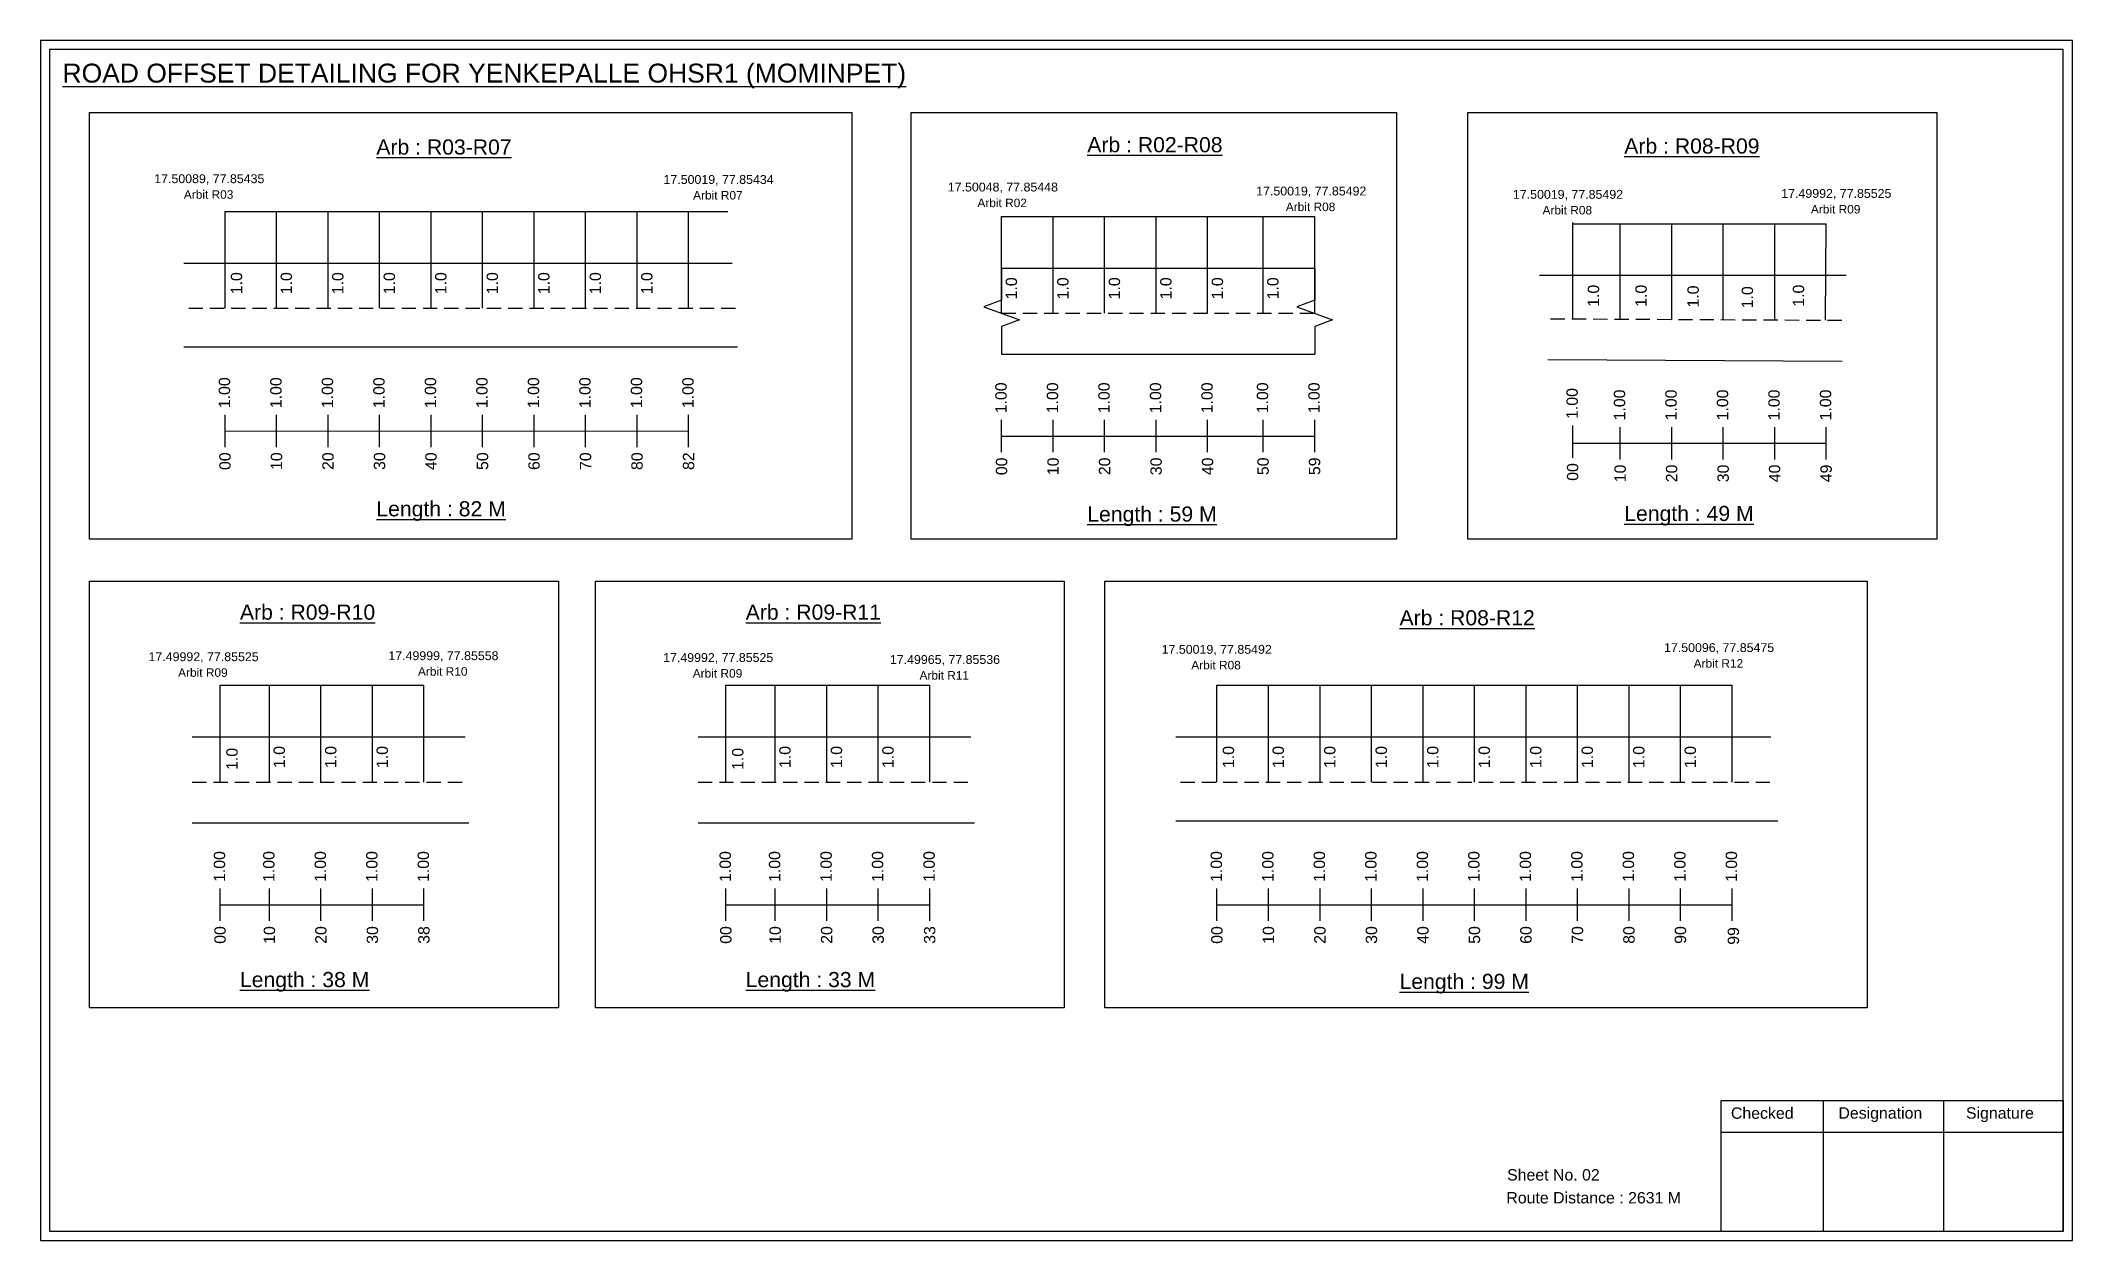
# Model space of a CAD drawing. Header units: inches. Extents: x 1121 to 7703, y 222 to 1459.
# Drawn here: x 5020 to 5556, y 1044 to 1361 of the extents above; entities that cross this region are included whole.
import ezdxf

# ---------------------------------------------------------------- set-up
doc = ezdxf.new("R2010")
doc.units = ezdxf.units.IN
doc.header["$MEASUREMENT"] = 0
doc.linetypes.add('DASHED2', pattern=[0.375, 0.25, -0.125])
doc.layers.add('PDF_Geometry', color=7, linetype='Continuous')
doc.layers.add('PDF_Text', color=5, linetype='Continuous')
doc.styles.add('PDF Arial', font='arial.ttf')
doc.styles.get("Standard").update_dxf_attribs({"font": 'arial.ttf'})

msp = doc.modelspace()

# ---------------------------------------------------------------- texts
at = {"color": 242, "true_color": 0xcd2027}
for s, height, p in [('%%UROAD OFFSET DETAILING FOR YENKEPALLE OHSR1 (MOMINPET)', 5, (5025.68, 1349.55)), ('%%UArb : R03-R07', 4, (5108.55, 1330.54)), ('%%UArb : R02-R08', 4, (5296.27, 1331.15)), ('%%UArb : R08-R09', 4, (5438.06, 1330.81)), ('%%ULength : 82 M', 4, (5108.55, 1235.04)), ('%%ULength : 59 M', 4, (5296.27, 1233.65)), ('%%ULength : 49 M', 4, (5438.06, 1233.81)), ('%%UArb : R09-R10', 4, (5072.53, 1207.75)), ('%%UArb : R09-R11', 4, (5206.08, 1207.75)), ('%%UArb : R08-R12', 4, (5378.72, 1206.27)), ('%%ULength : 38 M', 4, (5072.53, 1110.75)), ('%%ULength : 33 M', 4, (5206.08, 1110.75)), ('%%ULength : 99 M', 4, (5378.72, 1110.27))]:
    msp.add_text(s, height=height, dxfattribs=at).set_placement(p)
at = {"color": 5}
for s, height, p in [('17.50089, 77.85435', 2.34, (5049.9, 1323)), ('17.50019, 77.85434', 2.34, (5184.37, 1322.8)), ('Arbit R03', 2.246, (5057.72, 1318.88)), ('Arbit R07', 2.246, (5192.19, 1318.68)), ('17.50048, 77.85448', 2.34, (5259.44, 1320.8)), ('17.50019, 77.85492', 2.34, (5340.87, 1319.75)), ('17.50019, 77.85492', 2.34, (5408.66, 1318.87)), ('17.49992, 77.85525', 2.34, (5479.52, 1319.12)), ('Arbit R02', 2.246, (5267.26, 1316.67)), ('Arbit R08', 2.246, (5348.69, 1315.62)), ('Arbit R08', 2.246, (5416.48, 1314.74)), ('Arbit R09', 2.246, (5487.34, 1314.99)), ('17.49992, 77.85525', 2.34, (5048.39, 1196.81)), ('17.49999, 77.85558', 2.34, (5111.72, 1197.08)), ('17.49992, 77.85525', 2.34, (5184.27, 1196.59)), ('17.49965, 77.85536', 2.34, (5244.15, 1196.07)), ('17.50019, 77.85492', 2.34, (5315.91, 1198.76)), ('Arbit R08', 2.246, (5323.73, 1194.64)), ('17.50096, 77.85475', 2.34, (5448.56, 1199.22)), ('Arbit R12', 2.246, (5456.38, 1195.09)), ('Arbit R09', 2.246, (5056.21, 1192.68)), ('Arbit R10', 2.246, (5119.54, 1192.96)), ('Arbit R09', 2.246, (5192.09, 1192.46)), ('Arbit R11', 2.246, (5251.97, 1191.94))]:
    msp.add_text(s, height=height, dxfattribs=at).set_placement(p)
for p in [(5073.12, 1293.67), (5086.27, 1293.67), (5099.87, 1293.67), (5113.47, 1293.67), (5127.07, 1293.67), (5140.67, 1293.67), (5154.27, 1293.67), (5167.87, 1293.67), (5181.47, 1293.67), (5277.72, 1292.31), (5291.32, 1292.31), (5304.92, 1292.31), (5318.52, 1292.31), (5332.12, 1292.31), (5346.77, 1292.32), (5431.42, 1290.35), (5443.99, 1290.35), (5457.73, 1290.16), (5472.05, 1289.96), (5485.56, 1290.37), (5071.93, 1168.09), (5084.4, 1168.59), (5098, 1168.59), (5111.6, 1168.59), (5205.47, 1168.09), (5217.94, 1168.59), (5231.54, 1168.59), (5245.14, 1168.59), (5335.03, 1168.59), (5348.19, 1168.59), (5361.79, 1168.59), (5375.39, 1168.59), (5388.99, 1168.59), (5402.59, 1168.59), (5416.19, 1168.59), (5429.79, 1168.59), (5443.39, 1168.59), (5456.99, 1168.59)]:
    msp.add_text('1.0', height=3, rotation=90).set_placement(p)
at = {"color": 217, "true_color": 0x93278f}
for s, p in [('1.00', (5069.93, 1263.59)), ('1.00', (5083.53, 1263.59)), ('1.00', (5097.13, 1263.59)), ('1.00', (5110.73, 1263.59)), ('1.00', (5124.33, 1263.59)), ('1.00', (5137.93, 1263.59)), ('1.00', (5151.53, 1263.59)), ('1.00', (5165.13, 1263.59)), ('1.00', (5178.73, 1263.59)), ('1.00', (5192.33, 1263.59)), ('1.00', (5274.98, 1262.24)), ('1.00', (5288.58, 1262.24)), ('1.00', (5302.18, 1262.24)), ('1.00', (5315.78, 1262.24)), ('1.00', (5329.38, 1262.24)), ('1.00', (5344.03, 1262.24)), ('1.00', (5357.63, 1262.24)), ('1.00', (5425.78, 1260.75)), ('1.00', (5438.3, 1260.36)), ('1.00', (5451.9, 1260.36)), ('1.00', (5465.5, 1260.36)), ('1.00', (5479.1, 1260.36)), ('1.00', (5492.7, 1260.36)), ('00', (5070.08, 1247.27)), ('10', (5083.68, 1247.27)), ('20', (5097.28, 1247.27)), ('30', (5110.88, 1247.27)), ('40', (5124.48, 1247.27)), ('50', (5138.08, 1247.27)), ('60', (5151.68, 1247.27)), ('70', (5165.28, 1247.27)), ('80', (5178.88, 1247.27)), ('82', (5192.48, 1247.27)), ('00', (5275.13, 1245.91)), ('10', (5288.73, 1245.91)), ('20', (5302.33, 1245.91)), ('30', (5315.93, 1245.91)), ('40', (5329.53, 1245.91)), ('50', (5344.18, 1245.92)), ('59', (5357.78, 1245.92)), ('00', (5425.93, 1244.42)), ('10', (5438.46, 1244.04)), ('20', (5452.06, 1244.04)), ('30', (5465.66, 1244.04)), ('40', (5479.26, 1244.04)), ('49', (5492.86, 1244.04)), ('1.00', (5068.62, 1138.51)), ('1.00', (5081.65, 1138.51)), ('1.00', (5095.25, 1138.51)), ('1.00', (5108.85, 1138.51)), ('1.00', (5122.45, 1138.51)), ('1.00', (5202.17, 1138.51)), ('1.00', (5215.2, 1138.51)), ('1.00', (5228.8, 1138.51)), ('1.00', (5242.4, 1138.51)), ('1.00', (5256, 1138.51)), ('1.00', (5331.84, 1138.51)), ('1.00', (5345.44, 1138.51)), ('1.00', (5359.04, 1138.51)), ('1.00', (5372.64, 1138.51)), ('1.00', (5386.24, 1138.51)), ('1.00', (5399.84, 1138.51)), ('1.00', (5413.44, 1138.51)), ('1.00', (5427.04, 1138.51)), ('1.00', (5440.64, 1138.51)), ('1.00', (5454.24, 1138.51)), ('1.00', (5467.84, 1138.51)), ('00', (5068.77, 1122.19)), ('10', (5081.8, 1122.19)), ('20', (5095.4, 1122.19)), ('30', (5109, 1122.19)), ('38', (5122.6, 1122.19)), ('00', (5202.32, 1122.19)), ('10', (5215.35, 1122.19)), ('20', (5228.95, 1122.19)), ('30', (5242.55, 1122.19)), ('33', (5256.15, 1122.19)), ('00', (5331.99, 1122.19)), ('10', (5345.59, 1122.19)), ('20', (5359.19, 1122.19)), ('30', (5372.79, 1122.19)), ('40', (5386.39, 1122.19)), ('50', (5399.99, 1122.19)), ('60', (5413.59, 1122.19)), ('70', (5427.19, 1122.19)), ('80', (5440.79, 1122.19)), ('90', (5454.39, 1122.19)), ('99', (5468.37, 1121.94))]:
    msp.add_text(s, height=3, rotation=90, dxfattribs=at).set_placement(p)
for s, p in [('Sheet No. 02', (5407.12, 1059.71)), ('Route Distance : 2631 M', (5406.93, 1053.66))]:
    msp.add_text(s, height=3).set_placement(p)
at = {"layer": 'PDF_Text', "color": 7, "attachment_point": 7, "style": 'PDF Arial'}
for s, insert, char_height in [('Checked', (5466.22, 1075.96), 3.001), ('Designation', (5494.6, 1075.13), 3.0006), ('Signature', (5528.28, 1075.13), 3.001)]:
    msp.add_mtext(s, dxfattribs=dict(at, insert=insert, char_height=char_height))

# ---------------------------------------------------------------- linework, layer by layer
at = {"color": 5}
for p, q in [((5068.61, 1315.53), (5201.38, 1315.53)), ((5273.65, 1314.18), (5356.31, 1314.18)), ((5424.46, 1312.3), (5491.38, 1312.3)), ((5067.29, 1190.45), (5121.13, 1190.45)), ((5200.84, 1190.45), (5254.67, 1190.45)), ((5330.52, 1190.45), (5466.52, 1190.45))]:
    msp.add_line(p, q, dxfattribs=at)
for p, q in [((5068.61, 1290), (5068.61, 1315.53)), ((5082.21, 1290), (5082.21, 1315.53)), ((5095.81, 1290), (5095.81, 1315.53)), ((5109.41, 1290), (5109.41, 1315.53)), ((5123.01, 1290), (5123.01, 1315.53)), ((5136.61, 1290), (5136.61, 1315.53)), ((5150.21, 1290), (5150.21, 1315.53)), ((5163.81, 1290), (5163.81, 1315.53)), ((5177.41, 1290), (5177.41, 1315.53)), ((5191.01, 1290), (5191.01, 1315.53)), ((5273.65, 1288.64), (5273.65, 1314.18)), ((5287.25, 1288.64), (5287.25, 1314.18)), ((5300.85, 1288.64), (5300.85, 1314.18)), ((5314.45, 1288.64), (5314.45, 1314.18)), ((5328.05, 1288.64), (5328.05, 1314.18)), ((5342.71, 1288.64), (5342.71, 1314.18)), ((5356.31, 1288.64), (5356.31, 1314.18)), ((5424.46, 1287.06), (5424.46, 1312.6)), ((5436.98, 1287.01), (5436.98, 1312.3)), ((5450.58, 1286.96), (5450.58, 1312.3)), ((5464.18, 1287.02), (5464.18, 1312.3)), ((5477.78, 1286.76), (5477.78, 1312.3)), ((5491.15, 1286.8), (5491.38, 1312.3)), ((5057.73, 1301.88), (5202.51, 1301.88)), ((5273.65, 1300.52), (5356.31, 1300.52)), ((5496.63, 1298.63), (5415.67, 1298.63)), ((5203.93, 1279.69), (5057.73, 1279.69)), ((5273.65, 1277.84), (5356.31, 1277.84)), ((5417.88, 1276.42), (5495.61, 1275.99)), ((5067.29, 1164.91), (5067.29, 1190.45)), ((5080.33, 1164.91), (5080.33, 1190.45)), ((5093.93, 1164.91), (5093.93, 1190.45)), ((5107.53, 1164.91), (5107.53, 1190.45)), ((5121.13, 1164.91), (5121.13, 1190.45)), ((5200.84, 1164.91), (5200.84, 1190.45)), ((5213.87, 1164.91), (5213.87, 1190.45)), ((5227.47, 1164.91), (5227.47, 1190.45)), ((5241.07, 1164.91), (5241.07, 1190.45)), ((5254.67, 1164.91), (5254.67, 1190.45)), ((5330.52, 1164.91), (5330.52, 1190.45)), ((5344.12, 1164.91), (5344.12, 1190.45)), ((5357.72, 1164.91), (5357.72, 1190.45)), ((5371.32, 1164.91), (5371.32, 1190.45)), ((5384.92, 1164.91), (5384.92, 1190.45)), ((5398.52, 1164.91), (5398.52, 1190.45)), ((5412.12, 1164.91), (5412.12, 1190.45)), ((5425.72, 1164.91), (5425.72, 1190.45)), ((5439.32, 1164.91), (5439.32, 1190.45)), ((5452.92, 1164.91), (5452.92, 1190.45)), ((5466.52, 1164.91), (5466.52, 1190.45)), ((5059.95, 1176.8), (5131.98, 1176.8)), ((5193.5, 1176.8), (5265.53, 1176.8)), ((5319.64, 1176.8), (5476.8, 1176.8)), ((5059.95, 1154.11), (5132.98, 1154.11)), ((5193.5, 1154.11), (5266.53, 1154.11)), ((5478.62, 1154.61), (5319.64, 1154.61))]:
    msp.add_line(p, q)
at = {"linetype": 'DASHED2', "ltscale": 15}
for p, q in [((5059, 1290), (5203.36, 1290)), ((5273.65, 1288.64), (5356.31, 1288.64)), ((5418.6, 1287.21), (5496.88, 1286.8)), ((5059.95, 1164.91), (5132.48, 1164.91)), ((5193.5, 1164.91), (5266.03, 1164.91)), ((5320.91, 1164.91), (5476.8, 1164.91))]:
    msp.add_line(p, q, dxfattribs=at)
at = {"color": 217, "true_color": 0x93278f}
for p, q in [((5068.61, 1253.3), (5068.61, 1261.85)), ((5082.21, 1253.3), (5082.21, 1261.85)), ((5095.81, 1253.3), (5095.81, 1261.85)), ((5109.41, 1253.3), (5109.41, 1261.85)), ((5123.01, 1253.3), (5123.01, 1261.85)), ((5136.61, 1253.3), (5136.61, 1261.85)), ((5150.21, 1253.3), (5150.21, 1261.85)), ((5163.81, 1253.3), (5163.81, 1261.85)), ((5177.41, 1253.3), (5177.41, 1261.85)), ((5191.01, 1253.3), (5191.01, 1261.85)), ((5068.61, 1257.57), (5191.01, 1257.59)), ((5273.65, 1251.94), (5273.65, 1260.5)), ((5273.65, 1256.21), (5356.31, 1256.22)), ((5287.25, 1251.94), (5287.25, 1260.5)), ((5300.85, 1251.94), (5300.85, 1260.5)), ((5314.45, 1251.94), (5314.45, 1260.5)), ((5328.05, 1251.94), (5328.05, 1260.5)), ((5342.71, 1251.95), (5342.71, 1260.5)), ((5356.31, 1251.95), (5356.31, 1260.5)), ((5424.46, 1250.45), (5424.46, 1259.01)), ((5436.98, 1250.06), (5436.98, 1258.62)), ((5450.58, 1250.06), (5450.58, 1258.62)), ((5464.18, 1250.06), (5464.18, 1258.62)), ((5477.78, 1250.06), (5477.78, 1258.62)), ((5491.38, 1250.06), (5491.38, 1258.62)), ((5424.46, 1254.33), (5491.38, 1254.35)), ((5067.29, 1128.22), (5067.29, 1136.77)), ((5067.29, 1132.49), (5121.13, 1132.5)), ((5080.33, 1128.22), (5080.33, 1136.77)), ((5093.93, 1128.22), (5093.93, 1136.77)), ((5107.53, 1128.22), (5107.53, 1136.77)), ((5121.13, 1128.22), (5121.13, 1136.77)), ((5200.84, 1128.22), (5200.84, 1136.77)), ((5200.84, 1132.49), (5254.67, 1132.5)), ((5213.87, 1128.22), (5213.87, 1136.77)), ((5227.47, 1128.22), (5227.47, 1136.77)), ((5241.07, 1128.22), (5241.07, 1136.77)), ((5254.67, 1128.22), (5254.67, 1136.77)), ((5330.52, 1128.22), (5330.52, 1136.77)), ((5330.52, 1132.49), (5466.52, 1132.51)), ((5344.12, 1128.22), (5344.12, 1136.77)), ((5357.72, 1128.22), (5357.72, 1136.77)), ((5371.32, 1128.22), (5371.32, 1136.77)), ((5384.92, 1128.22), (5384.92, 1136.77)), ((5398.52, 1128.22), (5398.52, 1136.77)), ((5412.12, 1128.22), (5412.12, 1136.77)), ((5425.72, 1128.22), (5425.72, 1136.77)), ((5439.32, 1128.22), (5439.32, 1136.77)), ((5452.92, 1128.22), (5452.92, 1136.77)), ((5466.52, 1128.22), (5466.52, 1136.77))]:
    msp.add_line(p, q, dxfattribs=at)
for points in [[(5032.83, 1341.66), (5234.07, 1341.66), (5234.07, 1228.98), (5032.83, 1228.98)], [(5249.79, 1341.66), (5377.88, 1341.66), (5377.88, 1228.98), (5249.79, 1228.98)], [(5396.75, 1341.66), (5520.56, 1341.66), (5520.56, 1228.98), (5396.75, 1228.98)], [(5032.83, 1217.93), (5156.63, 1217.93), (5156.63, 1105.25), (5032.83, 1105.25)], [(5166.38, 1217.93), (5290.18, 1217.93), (5290.18, 1105.25), (5166.38, 1105.25)], [(5300.92, 1217.93), (5502.16, 1217.93), (5502.16, 1105.25), (5300.92, 1105.25)]]:
    msp.add_lwpolyline(points, close=True)
at = {"linetype": 'Continuous'}
for points in [[(5273.65, 1300.52), (5273.65, 1292.09), (5268.91, 1290.37), (5278.4, 1286.91), (5273.65, 1285.19), (5273.65, 1277.84)], [(5356.31, 1300.52), (5356.31, 1292.09), (5351.56, 1290.37), (5361.05, 1286.91), (5356.31, 1285.19), (5356.31, 1277.84)]]:
    msp.add_lwpolyline(points, dxfattribs=at)
at = {"layer": 'PDF_Geometry'}
for points in [[(5019.9, 1360.62), (5019.9, 1043.91), (5556.38, 1043.91), (5556.38, 1360.62)], [(5022.23, 1358.3), (5022.23, 1046.33), (5553.96, 1046.33), (5553.96, 1358.3)]]:
    msp.add_lwpolyline(points, close=True, dxfattribs=at)
at = {"layer": 'PDF_Geometry', "color": 242, "true_color": 0xcc1f26}
msp.add_lwpolyline([(5553.96, 1046.24), (5463.62, 1046.24), (5463.62, 1080.85), (5553.96, 1080.85)], close=True, dxfattribs=at)
for points in [[(5490.6, 1080.85), (5490.6, 1046.24)], [(5522.33, 1080.85), (5522.33, 1046.24)], [(5463.62, 1072.47), (5553.96, 1072.47)]]:
    msp.add_lwpolyline(points, dxfattribs=at)

msp.set_redraw_order([(e.dxf.handle, doc.entitydb.next_handle()) for e in msp.query("TEXT MTEXT ATTDEF DIMENSION ARC_DIMENSION")])  # texts and dimensions are drawn at this point

doc.saveas('drawing.dxf')
